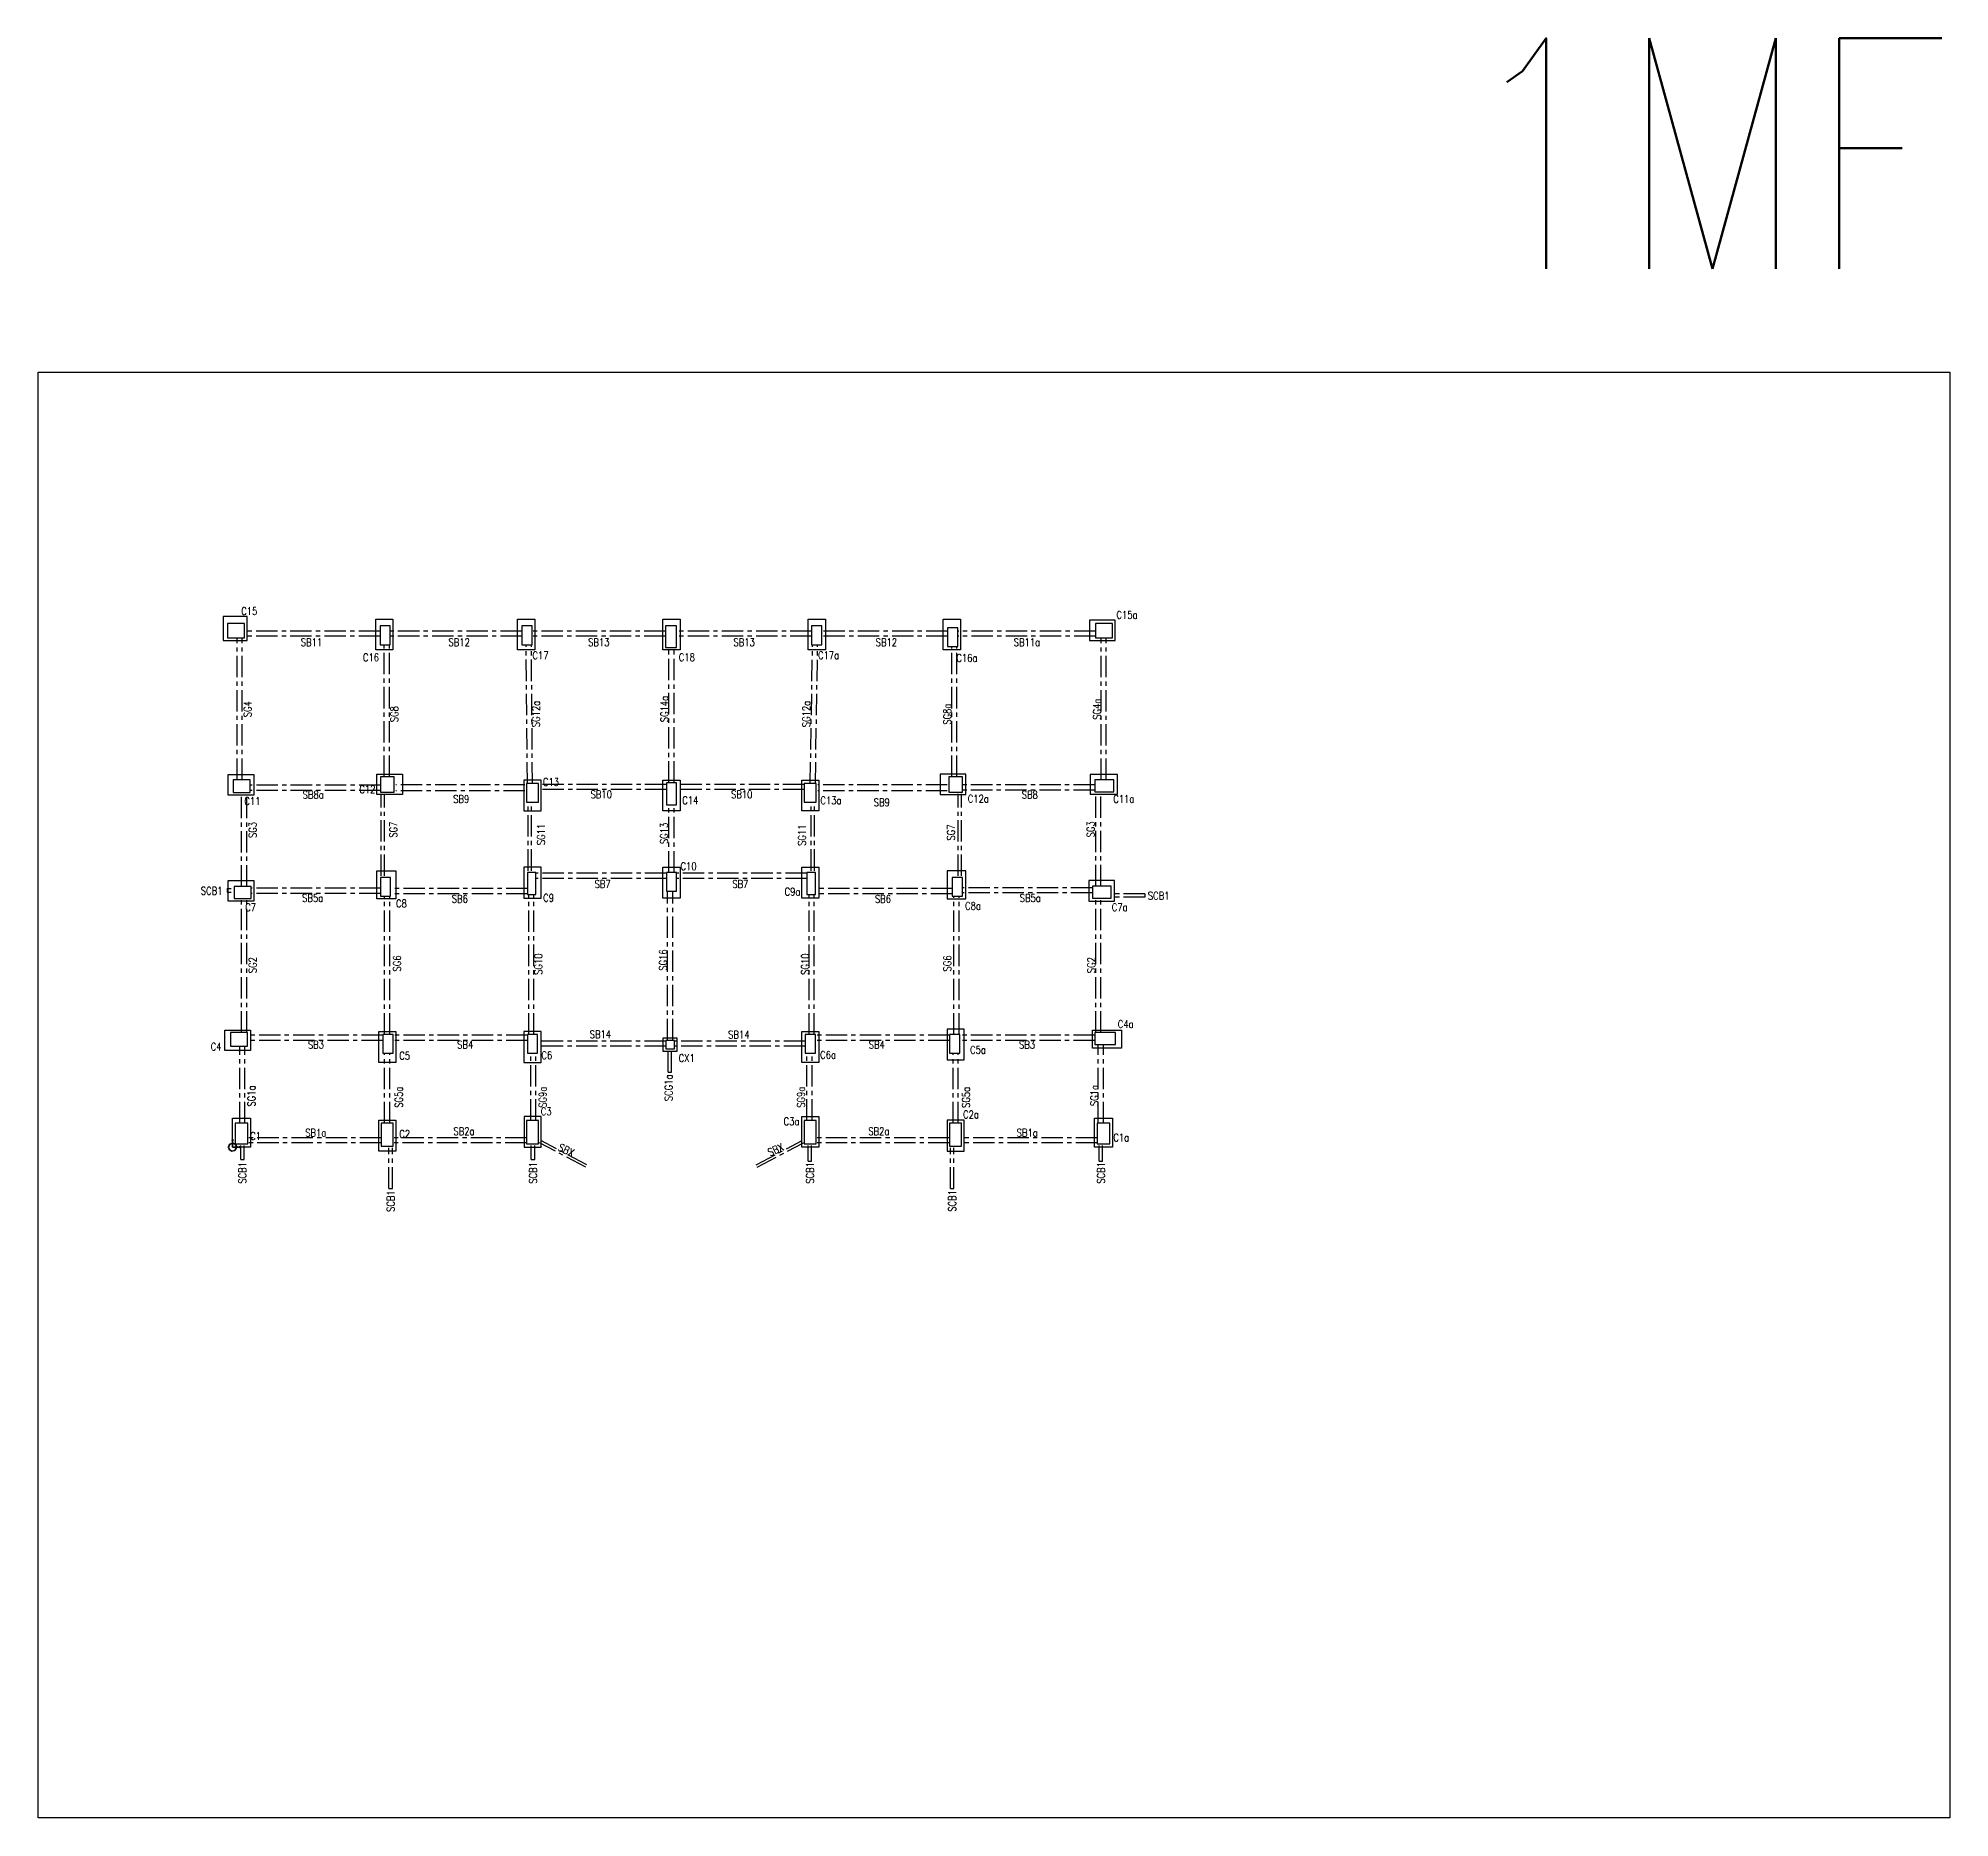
# Model space of a CAD drawing. Header units: millimetres. Extents: x 79095 to 169372, y 0 to 10446.
# Drawn here: x 92277 to 103460, y 0 to 10415 of the extents above; entities that cross this region are included whole.
import ezdxf
from ezdxf.enums import TextEntityAlignment as Align

# ---------------------------------------------------------------- set-up
doc = ezdxf.new("R2010")
doc.units = ezdxf.units.MM
doc.header["$LTSCALE"] = 100
doc.header["$MEASUREMENT"] = 0
doc.linetypes.add('CENTER', pattern=[2, 1.25, -0.25, 0.25, -0.25])
for name, color, linetype in [('TC-COLUMN', 1, 'Continuous'), ('TC-TB', 2, 'Continuous'), ('TC-TC', 4, 'Continuous'), ('TC-鋼柱', 11, 'Continuous')]:
    doc.layers.add(name, color=color, linetype=linetype)
doc.layers.add('TC-鋼粱', color=183, linetype='CENTER', plot=False)
doc.styles.add('TXT', font='TXT.shx', dxfattribs={"width": 0.8, "bigfont": 'ae.shx'})

msp = doc.modelspace()

# ---------------------------------------------------------------- texts
at = {"layer": 'Defpoints', "style": 'TXT', "width": 0.8}
msp.add_text('1MF', height=1350, dxfattribs=at).set_placement((103460, 8660), align=Align.BOTTOM_RIGHT)
at = {"layer": 'TC-TB', "style": 'TXT', "width": 0.8}
for s, p in [('SB11', (93876, 6880)), ('SB12', (94740, 6880)), ('SB13', (95557, 6880)), ('SB13', (96407, 6880)), ('SB12', (97239, 6880)), ('SB11a', (98061, 6880)), ('SB8a', (93886, 5987, 0)), ('SB9', (94752, 5962, 0)), ('SB10', (95571, 5990, 0)), ('SB10', (96393, 5989, 0)), ('SB9', (97212, 5943, 0)), ('SB8', (98078, 5987, 0)), ('SB7', (95579, 5465)), ('SB7', (96385, 5465)), ('SCB1', (93292, 5425)), ('SB5a', (93883, 5383)), ('SB6', (94744, 5378)), ('SB6', (97219, 5378)), ('SB5a', (98081, 5383)), ('SCB1', (98832, 5396)), ('SB14', (95566, 4585, 0)), ('SB14', (96376, 4583, 0)), ('SB3', (93902, 4525)), ('SB4', (94775, 4525)), ('SB4', (97183, 4525)), ('SB3', (98062, 4525)), ('SB1a', (93901, 4009)), ('SB2a', (94768, 4018)), ('SB2a', (97195, 4018)), ('SB1a', (98063, 4009))]:
    msp.add_text(s, height=45, dxfattribs=at).set_placement(p, align=Align.MIDDLE_CENTER)
for s, rotation, p in [('SG4', 90, (93502, 6488)), ('SG8', 90, (94360, 6459)), ('SG12a', 90, (95189, 6460)), ('SG14a', 90, (95941, 6489, 0)), ('SG12a', 90, (96771, 6460)), ('SG8a', 90, (97595, 6459)), ('SG4a', 90, (98471, 6488)), ('SG3', 90, (93532, 5781)), ('SG7', 90, (94354, 5783, 0)), ('SG13', 90, (95939, 5761, 0)), ('SG3', 90, (98435, 5785)), ('SG11', 90, (95219, 5755)), ('SG11', 90, (96745, 5751)), ('SG7', 90, (97617, 5766, 0)), ('SG2', 90, (93532, 4990)), ('SG6', 90, (94377, 5000)), ('SG10', 90, (95203, 4996)), ('SG16', 90, (95933, 5020, 0)), ('SG10', 90, (96764, 4996)), ('SG6', 90, (97596, 5000)), ('SG2', 90, (98438, 4990)), ('SG1a', 90, (93525, 4224)), ('SG5a', 90, (94387, 4217)), ('SG9a', 90, (95229, 4217, 0)), ('SCG1a', 90, (95965, 4272)), ('SG9a', 90, (96740, 4217)), ('SG5a', 90, (97705, 4216, 0)), ('SG1a', 90, (98456, 4227)), ('SBX', 335.4679, (95367, 3908, 0)), ('SBX', 24.5321, (96592, 3910, 0)), ('SCB1', 90, (93472, 3774)), ('SCB1', 90, (95172, 3774)), ('SCB1', 90, (96792, 3774)), ('SCB1', 90, (98494, 3774)), ('SCB1', 90, (94340, 3609)), ('SCB1', 90, (97624, 3610))]:
    msp.add_text(s, height=45, rotation=rotation, dxfattribs=at).set_placement(p, align=Align.MIDDLE_CENTER)
at = {"layer": 'TC-TC', "style": 'TXT', "width": 0.8}
for s, p in [('C15', (93512, 7062)), ('C15a', (98647, 7040)), ('C17', (95216, 6803)), ('C17a', (96901, 6804)), ('C16', (94224, 6791)), ('C18', (96072, 6792)), ('C16a', (97710, 6788)), ('C12', (94203, 6019, 0)), ('C13', (95277, 6062, 0)), ('C11', (93530, 5950)), ('C14', (96092, 5955)), ('C13a', (96915, 5954, 0)), ('C12a', (97777, 5964, 0)), ('C11a', (98628, 5963)), ('C10', (96082, 5569)), ('C8', (94402, 5351, 0)), ('C9', (95263, 5384)), ('C9a', (96690, 5420)), ('C7', (93520, 5328)), ('C8a', (97746, 5337, 0)), ('C7a', (98604, 5329)), ('C4a', (98639, 4645)), ('C4', (93318, 4513)), ('C5', (94421, 4460)), ('C6', (95253, 4463)), ('C6a', (96898, 4465)), ('C5a', (97775, 4494)), ('CX1', (96071, 4446)), ('C3', (95249, 4134)), ('C2a', (97734, 4116)), ('C3a', (96684, 4076)), ('C1', (93549, 3990)), ('C2', (94421, 4002)), ('C1a', (98613, 3981))]:
    msp.add_text(s, height=45, dxfattribs=at).set_placement(p, align=Align.MIDDLE_CENTER)

# ---------------------------------------------------------------- blocks, each defined once
blk = doc.blocks.new('origin')
at = {"color": 3, "lineweight": 35}
blk.add_line((0, 0), (0, 39), dxfattribs=at)
at = {"color": 1, "lineweight": 35}
blk.add_line((0, 0), (39, 0), dxfattribs=at)
at = {"color": 7, "lineweight": 35, "true_color": 0xffffff}
blk.add_lwpolyline([(0, 24), (-18, 15), (-24, 0), (-18, -15), (-4, -23), (13, -19), (22, -7), (23, 6), (15, 18), (0, 24)], dxfattribs=at)
at = {"color": 3, "lineweight": 35}
blk.add_lwpolyline([(0, 44), (-3, 39), (3, 39)], close=True, dxfattribs=at)
at = {"color": 1, "lineweight": 35}
blk.add_lwpolyline([(44, 0), (39, 3), (39, -3)], close=True, dxfattribs=at)

# ---------------------------------------------------------------- linework, layer by layer
at = {"layer": 'Defpoints'}
msp.add_lwpolyline([(92277, 8460), (103460, 8460), (103460, 0), (92277, 0)], close=True, dxfattribs=at)
at = {"layer": 'TC-COLUMN'}
for points in [[(93359, 6890), (93499, 6890), (93499, 7030), (93359, 7030)], [(94352, 7015), (94352, 6835), (94252, 6835), (94252, 7015), (94352, 7015)], [(95182, 7015), (95182, 6835), (95082, 6835), (95082, 7015), (95182, 7015)], [(96032, 7015), (96032, 6835), (95932, 6835), (95932, 7015), (96032, 7015)], [(96882, 7015), (96882, 6835), (96782, 6835), (96782, 7015), (96882, 7015)], [(97672, 7015), (97672, 6835), (97572, 6835), (97572, 7015), (97672, 7015)], [(98427, 7010), (98427, 6890), (98577, 6890), (98577, 7010), (98427, 7010)], [(93539, 6105), (93539, 5985), (93389, 5985), (93389, 6105), (93539, 6105)], [(94409, 6108), (94409, 5988), (94259, 5988), (94259, 6108), (94409, 6108)], [(95119, 6073), (95119, 5893), (95219, 5893), (95219, 6073), (95119, 6073)], [(96032, 6073), (96032, 5893), (95932, 5893), (95932, 6073), (96032, 6073)], [(96844, 6073), (96844, 5893), (96744, 5893), (96744, 6073), (96844, 6073)], [(97554, 6108), (97554, 5988), (97704, 5988), (97704, 6108), (97554, 6108)], [(98432, 5990), (98592, 5990), (98592, 6105), (98432, 6105)], [(93539, 5485), (93539, 5365), (93389, 5365), (93389, 5485), (93539, 5485)], [(94369, 5543), (94369, 5378), (94259, 5378), (94259, 5543), (94369, 5543)], [(95119, 5563), (95119, 5383), (95219, 5383), (95219, 5563), (95119, 5563)], [(96032, 5563), (96032, 5383), (95932, 5383), (95932, 5563), (96032, 5563)], [(96844, 5563), (96844, 5383), (96744, 5383), (96744, 5563), (96844, 5563)], [(97594, 5543), (97594, 5378), (97704, 5378), (97704, 5543), (97594, 5543)], [(98424, 5485), (98424, 5365), (98574, 5365), (98574, 5485), (98424, 5485)], [(93519, 4610), (93519, 4490), (93369, 4490), (93369, 4610), (93519, 4610)], [(94369, 4601), (94369, 4421), (94269, 4421), (94269, 4601), (94369, 4601)], [(95219, 4421), (95219, 4601), (95119, 4601), (95119, 4421)], [(96744, 4421), (96744, 4601), (96844, 4601), (96844, 4421)], [(97594, 4616), (97594, 4436), (97694, 4436), (97694, 4616), (97594, 4616)], [(98444, 4505), (98444, 4610), (98614, 4610), (98614, 4505), (98444, 4505)], [(95934, 4565), (96014, 4565), (96014, 4485), (95934, 4485), (95934, 4565)], [(93519, 3925), (93414, 3925), (93414, 4095), (93519, 4095), (93519, 3925)], [(94369, 4082), (94369, 3902), (94269, 3902), (94269, 4082), (94369, 4082)], [(95220, 3925), (95220, 4105), (95120, 4105), (95120, 3925)], [(96744, 3925), (96744, 4105), (96844, 4105), (96844, 3925)], [(97594, 4082), (97594, 3902), (97694, 3902), (97694, 4082), (97594, 4082)], [(98562, 3925), (98457, 3925), (98457, 4095), (98562, 4095), (98562, 3925)]]:
    msp.add_lwpolyline(points, close=True, dxfattribs=at)
at = {"layer": 'TC-鋼柱'}
for points in [[(93384, 6905), (93484, 6905), (93484, 6990), (93384, 6990)], [(94277, 6975), (94277, 6865), (94337, 6865), (94337, 6975)], [(95107, 6975), (95107, 6865), (95167, 6865), (95167, 6975)], [(95947, 6975), (95947, 6850), (96012, 6850), (96012, 6975)], [(96802, 6975), (96802, 6865), (96862, 6865), (96862, 6975)], [(97597, 6965), (97597, 6855), (97657, 6855), (97657, 6965)], [(98462, 6905), (98562, 6905), (98562, 6990), (98462, 6990)], [(93417, 6000), (93517, 6000), (93517, 6075), (93417, 6075)], [(94279, 6003), (94359, 6003), (94359, 6093), (94279, 6093)], [(95204, 5943), (95204, 6053), (95134, 6053), (95134, 5943)], [(95952, 5928), (96012, 5928), (96012, 6058), (95952, 6058)], [(96829, 5943), (96829, 6053), (96759, 6053), (96759, 5943)], [(97604, 6003), (97684, 6003), (97684, 6093), (97604, 6093)], [(98459, 6005), (98569, 6005), (98569, 6075), (98459, 6075)], [(94279, 5503), (94279, 5393), (94339, 5393), (94339, 5503)], [(95952, 5533), (95952, 5423), (96012, 5423), (96012, 5533)], [(97624, 5503), (97624, 5393), (97684, 5393), (97684, 5503)], [(93424, 5380), (93524, 5380), (93524, 5450), (93424, 5450)], [(98444, 5382), (98554, 5382), (98554, 5452), (98444, 5452)], [(93402, 4515), (93502, 4515), (93502, 4595), (93402, 4595)], [(94294, 4585), (94294, 4475), (94354, 4475), (94354, 4585)], [(95139, 4585), (95139, 4475), (95199, 4475), (95199, 4585)], [(96764, 4585), (96764, 4475), (96824, 4475), (96824, 4585)], [(97609, 4585), (97609, 4475), (97669, 4475), (97669, 4585)], [(98459, 4525), (98579, 4525), (98579, 4595), (98459, 4595)], [(95949, 4500), (95999, 4500), (95999, 4550), (95949, 4550)], [(93429, 3945), (93504, 3945), (93504, 4065), (93429, 4065)], [(94284, 3930), (94354, 3930), (94354, 4065), (94284, 4065)], [(95134, 3945), (95204, 3945), (95204, 4080), (95134, 4080)], [(96759, 3945), (96829, 3945), (96829, 4080), (96759, 4080)], [(97609, 3930), (97679, 3930), (97679, 4065), (97609, 4065)], [(98472, 3945), (98547, 3945), (98547, 4065), (98472, 4065)]]:
    msp.add_lwpolyline(points, close=True, dxfattribs=at)
at = {"layer": 'TC-鋼柱', "elevation": 0}
for points in [[(95139, 5403), (95189, 5403), (95189, 5533), (95139, 5533)], [(96774, 5403), (96824, 5403), (96824, 5533), (96774, 5533)]]:
    msp.add_lwpolyline(points, close=True, dxfattribs=at)
at = {"layer": 'TC-鋼粱'}
for p, q in [((94277, 6945), (93484, 6945)), ((95107, 6945), (94337, 6945)), ((95947, 6945), (95167, 6945)), ((96802, 6945), (96012, 6945)), ((97597, 6945), (96862, 6945)), ((98462, 6945), (97657, 6945)), ((93441, 6075), (93441, 6905)), ((93471, 6075), (93471, 6905)), ((94277, 6915), (93484, 6915)), ((94302, 6093), (94302, 6865)), ((94332, 6093), (94332, 6865)), ((95107, 6915), (94337, 6915)), ((95139, 6053), (95132, 6865)), ((95169, 6053), (95162, 6865)), ((95947, 6915), (95167, 6915)), ((95967, 6058), (95967, 6850)), ((95997, 6058), (95997, 6850)), ((96802, 6915), (96012, 6915)), ((96794, 6053), (96807, 6865)), ((96824, 6053), (96837, 6865)), ((97597, 6915), (96862, 6915)), ((97622, 6093), (97622, 6855)), ((97652, 6093), (97652, 6855)), ((98462, 6915), (97657, 6915)), ((98495, 6075), (98495, 6905)), ((98525, 6075), (98525, 6905)), ((94279, 6043, 0), (93517, 6043, 0)), ((95124, 6045), (94369, 6045)), ((95952, 6048, 0), (95204, 6048, 0)), ((96759, 6048, 0), (96012, 6048, 0)), ((97594, 6045), (96839, 6045)), ((98459, 6045), (97684, 6045)), ((93467, 5450), (93467, 6000)), ((93497, 5450), (93497, 6000)), ((94279, 6013, 0), (93517, 6013, 0)), ((94284, 5513), (94284, 5993)), ((94304, 5513), (94304, 5993)), ((95124, 6010), (94369, 6010)), ((95144, 5543), (95144, 5933)), ((95164, 5543), (95164, 5933)), ((95952, 6018, 0), (95204, 6018, 0)), ((95967, 5533), (95967, 5929)), ((95997, 5533), (95997, 5929)), ((96759, 6018, 0), (96012, 6018, 0)), ((96799, 5543), (96799, 5933)), ((96819, 5543), (96819, 5933)), ((97594, 6010), (96839, 6010)), ((97659, 5513, 0), (97659, 5993, 0)), ((97679, 5513, 0), (97679, 5993, 0)), ((98459, 6015), (97684, 6015)), ((98464, 5452), (98464, 6005)), ((98494, 5452), (98494, 6005)), ((95952, 5528, 0), (95189, 5528, 0)), ((95952, 5498, 0), (95189, 5498, 0)), ((96774, 5528), (96012, 5528)), ((96774, 5498), (96012, 5498)), ((93383, 5438), (93383, 5418)), ((93383, 5438), (93407, 5438)), ((93383, 5418), (93407, 5418)), ((93467, 4595), (93467, 5380)), ((93497, 4595), (93497, 5380)), ((94279, 5440), (93524, 5440)), ((94279, 5410), (93524, 5410)), ((94304, 4585), (94304, 5393)), ((94334, 4585), (94334, 5393)), ((95139, 5438, 0), (94339, 5438, 0)), ((95139, 5408, 0), (94339, 5408, 0)), ((95147, 4585, 0), (95147, 5403, 0)), ((95177, 4585, 0), (95177, 5403, 0)), ((95959, 4550), (95959, 5423)), ((95989, 4550), (95989, 5423)), ((96787, 4585), (96787, 5403)), ((96817, 4585), (96817, 5403)), ((97624, 5438, 0), (96824, 5438, 0)), ((97624, 5408, 0), (96824, 5408, 0)), ((97634, 4585), (97634, 5393)), ((97664, 4585), (97664, 5393)), ((98444, 5443), (97684, 5443)), ((98444, 5413), (97684, 5413)), ((98464, 4595), (98464, 5382)), ((98494, 4595), (98494, 5382)), ((98752, 5407), (98564, 5407)), ((98752, 5387), (98564, 5387)), ((98752, 5407), (98752, 5387)), ((93457, 4065), (93457, 4515)), ((93487, 4065), (93487, 4515)), ((94294, 4580), (93502, 4580)), ((94294, 4550), (93502, 4550)), ((94304, 4065), (94304, 4475)), ((94334, 4065), (94334, 4475)), ((95139, 4580), (94354, 4580)), ((95139, 4550), (94354, 4550)), ((95159, 4080), (95159, 4475)), ((95189, 4080), (95189, 4475)), ((95949, 4545), (95199, 4545)), ((95949, 4515), (95199, 4515)), ((95962, 4363), (95962, 4490)), ((95982, 4363), (95982, 4490)), ((96764, 4545), (95999, 4545)), ((96764, 4515), (95999, 4515)), ((96774, 4080), (96774, 4475)), ((96804, 4080), (96804, 4475)), ((97609, 4580), (96824, 4580)), ((97609, 4550), (96824, 4550)), ((97629, 4065), (97629, 4475)), ((97659, 4065), (97659, 4475)), ((98459, 4580), (97669, 4580)), ((98459, 4550), (97669, 4550)), ((98479, 4065), (98479, 4525)), ((98509, 4065), (98509, 4525)), ((95962, 4363), (95982, 4363)), ((93462, 3853), (93462, 3935)), ((93482, 3853), (93482, 3935)), ((94284, 3980), (93504, 3980)), ((94284, 3950), (93504, 3950)), ((94329, 3683), (94329, 3920)), ((94349, 3683), (94349, 3920)), ((95134, 3980), (94354, 3980)), ((95134, 3950), (94354, 3950)), ((95162, 3853), (95162, 3935)), ((95182, 3853), (95182, 3935)), ((95480, 3808), (95210, 3950)), ((95487, 3822), (95217, 3963)), ((96477, 3822), (96747, 3963)), ((96484, 3808), (96754, 3950)), ((96782, 3843), (96782, 3935)), ((96802, 3843), (96802, 3935)), ((97609, 3980), (96829, 3980)), ((97609, 3950), (96829, 3950)), ((97614, 3683), (97614, 3920)), ((97634, 3683), (97634, 3920)), ((98472, 3980), (97679, 3980)), ((98472, 3950), (97679, 3950)), ((98484, 3843), (98484, 3935)), ((98504, 3843), (98504, 3935)), ((93462, 3853), (93482, 3853)), ((95162, 3853), (95182, 3853)), ((96782, 3843), (96802, 3843)), ((98484, 3843), (98504, 3843)), ((94329, 3683), (94349, 3683)), ((97614, 3683), (97634, 3683))]:
    msp.add_line(p, q, dxfattribs=at)

# ---------------------------------------------------------------- block references
msp.add_blockref('origin', (93414, 3925))

msp.set_redraw_order([(e.dxf.handle, doc.entitydb.next_handle()) for e in msp.query("TEXT MTEXT ATTDEF DIMENSION ARC_DIMENSION")])  # texts and dimensions are drawn at this point

doc.saveas('drawing.dxf')
